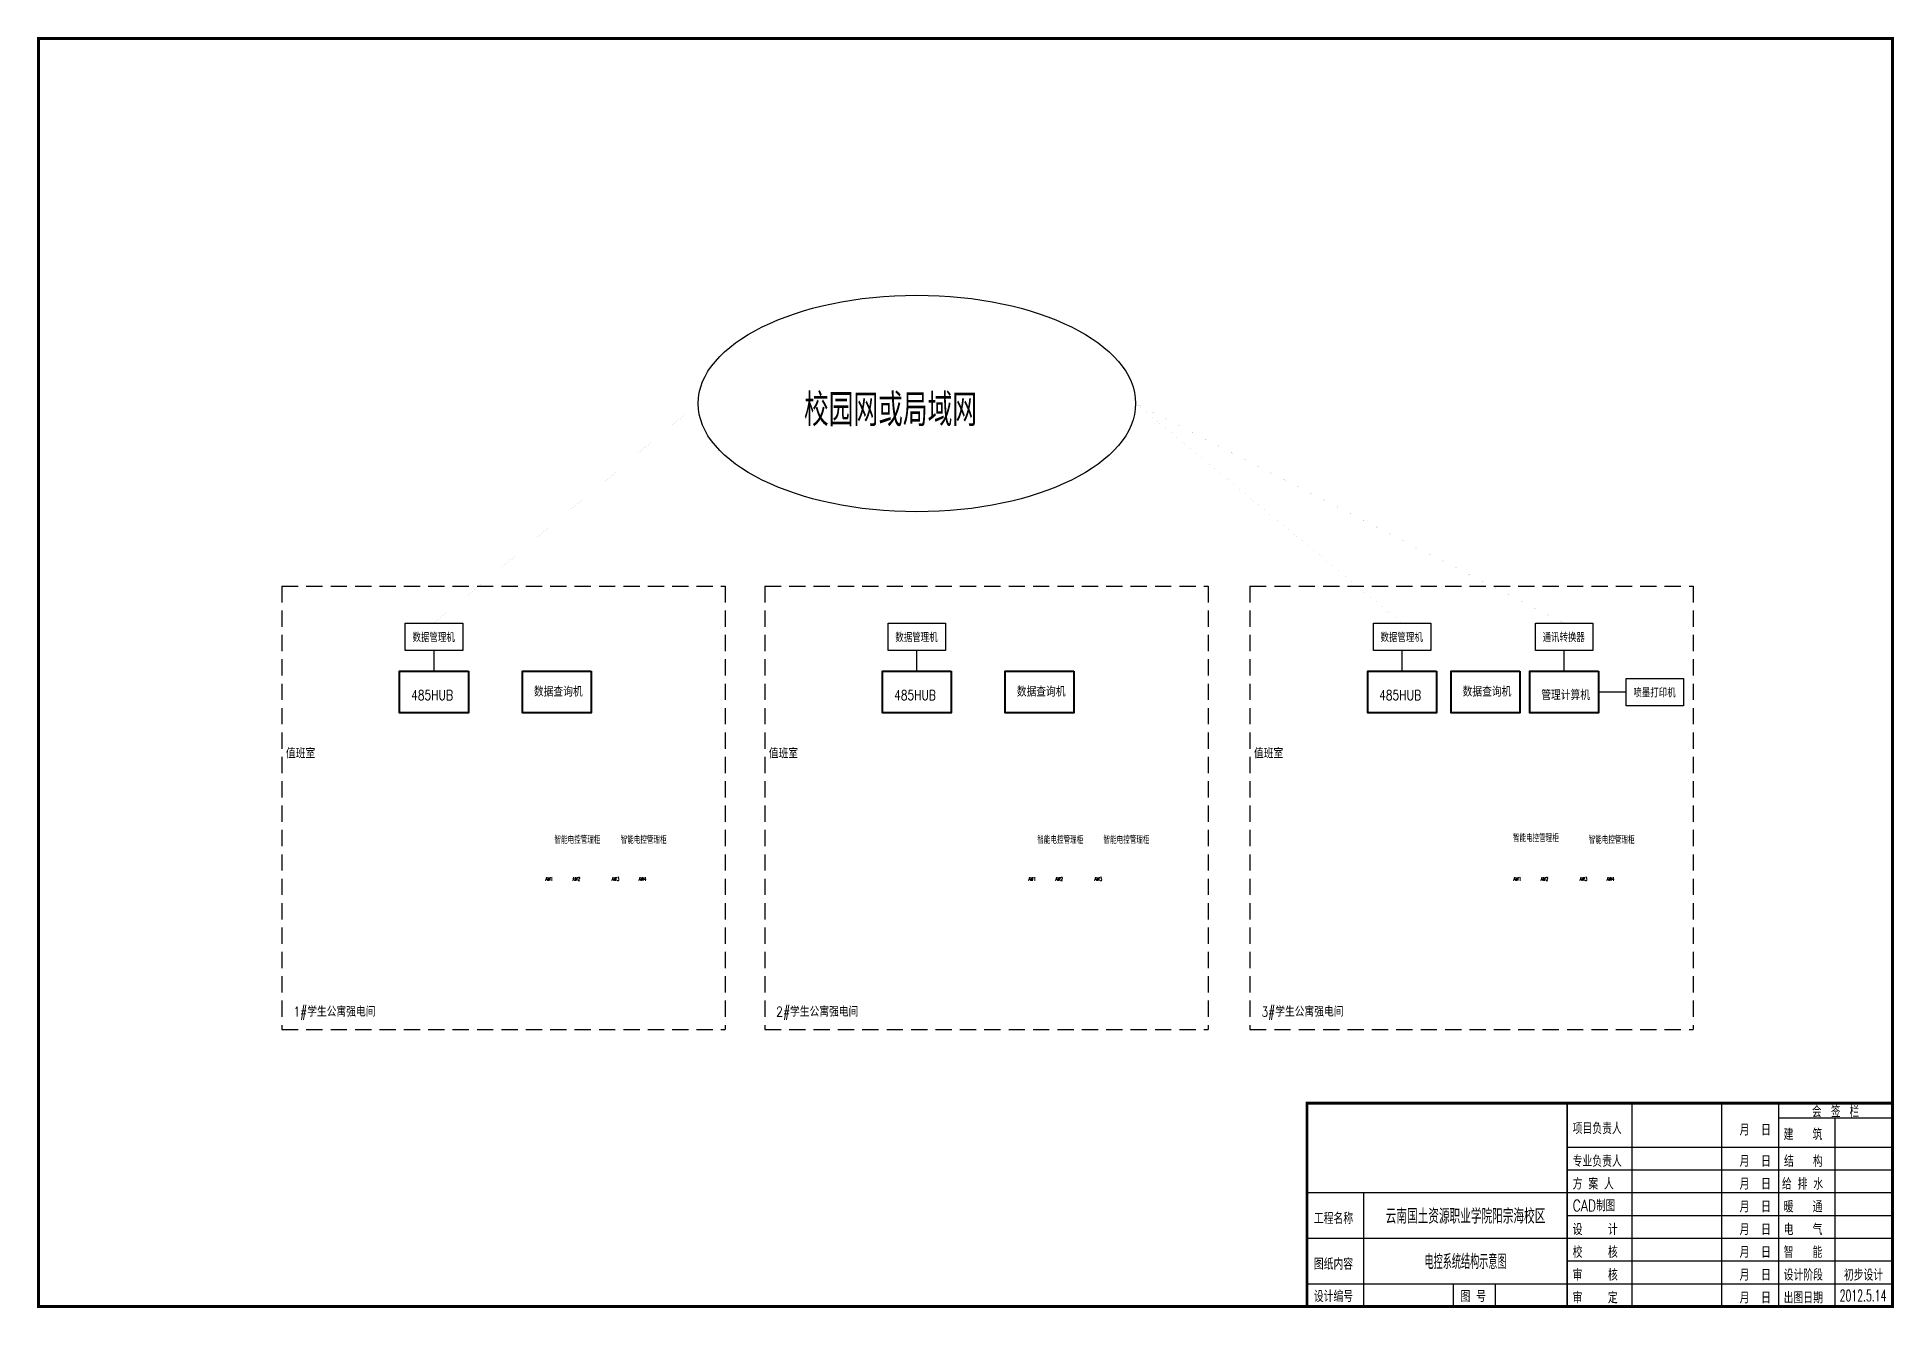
# Model space of a CAD drawing. Header units: millimetres. Extents: x -14098 to 347972, y -58509 to 133182.
# Drawn here: x 33718 to 147898, y -58509 to 19671 of the extents above; entities that cross this region are included whole.
import ezdxf
from ezdxf.enums import TextEntityAlignment as Align

# ---------------------------------------------------------------- set-up
doc = ezdxf.new("R2010")
doc.units = ezdxf.units.MM
doc.header["$LTSCALE"] = 1000
doc.linetypes.add('DASHED2', pattern=[0.375, 0.25, -0.125])
for name, color, linetype in [('6文字层', 3, 'Continuous'), ('RD', 1, 'Continuous'), ('图框', 7, 'Continuous')]:
    doc.layers.add(name, color=color, linetype=linetype)
doc.styles.add('HZDX', font='romans.shx', dxfattribs={"width": 0.8, "bigfont": 'hzdx.shx'})
doc.styles.add('PC_TEXTSTYLE', font='simplex.shx', dxfattribs={"width": 0.707, "bigfont": 'intecad.shx'})
doc.styles.add('Z', font='romans', dxfattribs={"width": 0.8, "bigfont": 'z'})
doc.styles.add('黑体', font='simhei.ttf', dxfattribs={"width": 0.8, "height": 300})

msp = doc.modelspace()

# ---------------------------------------------------------------- texts
at = {"layer": '6文字层', "style": 'Z', "width": 0.8}
for s, height, p in [('校园网或局域网', 2000, (80876, -4266)), ('数据管理机', 500, (56800, -17539)), ('数据管理机', 500, (86492, -17539)), ('数据管理机', 500, (116329, -17539)), ('通讯转换器', 500, (126295, -17539)), ('喷墨打印机', 500, (131877, -20939))]:
    msp.add_text(s, height=height, dxfattribs=at).set_placement(p)
at = {"layer": '6文字层', "color": 7, "style": 'Z', "width": 0.8}
for s, p in [('485HUB', (56721, -20511)), ('数据查询机', (64267, -20300)), ('485HUB', (86414, -20511)), ('数据查询机', (93960, -20300)), ('485HUB', (116250, -20511)), ('数据查询机', (121379, -20300)), ('管理计算机', (126216, -20511)), ('1#学生公寓强电间', (49481, -39985)), ('2#学生公寓强电间', (79174, -39985)), ('3#学生公寓强电间', (109010, -39985))]:
    msp.add_text(s, height=600, dxfattribs=at).set_placement(p, align=Align.TOP_LEFT)
for p in [(49017, -24694), (78709, -24694), (108546, -24694)]:
    msp.add_text('值班室', height=600, dxfattribs=at).set_placement(p)
at = {"layer": '6文字层', "color": 4, "style": 'PC_TEXTSTYLE', "width": 0.667}
for s, height, p in [('智能电控管理柜', 432, (65530, -29948)), ('智能电控管理柜', 432, (69600, -29948)), ('智能电控管理柜', 432, (95222, -29948)), ('智能电控管理柜', 432, (99293, -29948)), ('智能电控管理柜', 432, (124471, -29831)), ('智能电控管理柜', 432, (129129, -29948)), ('AW1', 216, (64979, -32231)), ('AW2', 216, (66644, -32231)), ('AW3', 216, (69050, -32231)), ('AW4', 216, (70715, -32231)), ('AW1', 216, (94672, -32231)), ('AW2', 216, (96337, -32231)), ('AW3', 216, (98742, -32231)), ('AW1', 216, (124508, -32231)), ('AW2', 216, (126174, -32231)), ('AW3', 216, (128579, -32231)), ('AW4', 216, (130244, -32231))]:
    msp.add_text(s, height=height, dxfattribs=at).set_placement(p)
at = {"layer": '图框', "style": 'HZDX'}
for s, width, p in [('会', 0.7, (142864, -46785)), ('签', 0.7, (144029, -46785)), ('栏', 0.7, (145172, -46785)), ('项目负责人', 0.75, (128146, -47819)), ('月  日', 0.75, (138410, -47908)), ('建   筑', 0.75, (141119, -48186)), ('专业负责人', 0.75, (128146, -49833)), ('结   构', 0.75, (141143, -49833)), ('月  日', 0.75, (138410, -49833)), ('方 案 人', 0.75, (128146, -51233)), ('月  日', 0.75, (138410, -51233)), ('给 排 水', 0.75, (141019, -51233)), ('CAD制图', 0.8, (128146, -52564)), ('月  日', 0.75, (138410, -52633)), ('暖   通', 0.75, (141124, -52633)), ('工程名称', 0.75, (112230, -53355)), ('设    计', 0.75, (128146, -54033)), ('月  日', 0.75, (138410, -54033)), ('电   气', 0.75, (141122, -54033)), ('校    核', 0.75, (128146, -55433)), ('月  日', 0.75, (138410, -55433)), ('智   能', 0.75, (141122, -55433)), ('图纸内容', 0.75, (112230, -56161)), ('审    核', 0.75, (128146, -56833)), ('月  日', 0.75, (138410, -56833)), ('设计阶段', 0.75, (141122, -56833)), ('设计编号', 0.75, (112230, -58148)), ('图 号', 0.75, (121250, -58148)), ('审    定', 0.75, (128146, -58233)), ('月  日', 0.75, (138410, -58233)), ('出图日期', 0.75, (141122, -58233))]:
    msp.add_text(s, height=700, dxfattribs=dict(at, width=width)).set_placement(p)
at = {"layer": '图框', "style": '黑体'}
for s, width, p in [('云南国土资源职业学院阳宗海校区', 0.6, (121558, -52819)), ('电控系统结构示意图', 0.5, (121558, -55619))]:
    msp.add_text(s, height=800, dxfattribs=dict(at, width=width)).set_placement(p, align=Align.MIDDLE)
at = {"layer": '图框', "style": 'HZDX'}
for s, width, p in [('初步设计', 0.75, (146033, -56833)), ('2012.5.14', 0.6, (146004, -58101))]:
    msp.add_text(s, height=700, dxfattribs=dict(at, width=width)).set_placement(p, align=Align.CENTER)

# ---------------------------------------------------------------- linework, layer by layer
for points in [[(56360, -16384), (59889, -16384), (59889, -18065), (56360, -18065)], [(86052, -16384), (89582, -16384), (89582, -18065), (86052, -18065)], [(115889, -16384), (119419, -16384), (119419, -18065), (115889, -18065)], [(125855, -16384), (129384, -16384), (129384, -18065), (125855, -18065)], [(131437, -19784), (134967, -19784), (134967, -21465), (131437, -21465)]]:
    msp.add_lwpolyline(points, close=True)
at = {"lineweight": 40}
for points in [[(60238, -19327), (60238, -21898), (56011, -21898), (56011, -19327)], [(67784, -19327), (67784, -21898), (63557, -21898), (63557, -19327)], [(89930, -19327), (89930, -21898), (85704, -21898), (85704, -19327)], [(97476, -19327), (97476, -21898), (93250, -21898), (93250, -19327)], [(119767, -19327), (119767, -21898), (115540, -21898), (115540, -19327)], [(124896, -19327), (124896, -21898), (120669, -21898), (120669, -19327)], [(129733, -19327), (129733, -21898), (125506, -21898), (125506, -19327)]]:
    msp.add_lwpolyline(points, close=True, dxfattribs=at)
at = {"color": 3}
msp.add_ellipse((87817, -2868), major_axis=(13449, 0), ratio=0.4952421, start_param=-3.141592653589793, end_param=3.141592653589793, dxfattribs=at)
at = {"layer": 'RD', "color": 0, "linetype": 'DASHED2', "ltscale": 4}
for p, q in [((48771, -14106), (76037, -14106)), ((48771, -14106), (48771, -41372)), ((76037, -14106), (76037, -41372)), ((78463, -14106), (105729, -14106)), ((78463, -14106), (78463, -41372)), ((105729, -14106), (105729, -41372)), ((108300, -14106), (135566, -14106)), ((108300, -14106), (108300, -41372)), ((135566, -14106), (135566, -41372)), ((48771, -41372), (76037, -41372)), ((78463, -41372), (105729, -41372)), ((108300, -41372), (135566, -41372))]:
    msp.add_line(p, q, dxfattribs=at)
at = {"layer": 'RD'}
for p, q in [((58124, -19327), (58124, -18065)), ((87817, -19327), (87817, -18065)), ((117654, -19327), (117654, -18065)), ((127620, -19327), (127620, -18065)), ((129733, -20613), (131437, -20613))]:
    msp.add_line(p, q, dxfattribs=at)
for points, const_width in [([(58124, -16384), (74368, -2868)], 1), ([(117654, -16384), (101266, -2868)], 1), ([(127620, -16384), (101266, -2868)], 1), ([(87817, -16384), (87817, -9529)], 1), ([(60238, -20613), (63557, -20613)], 1), ([(89930, -20613), (93250, -20613)], 1), ([(119767, -20613), (120669, -20613)], 1), ([(70188, -35305), (70188, -36936), (57659, -36936), (57659, -21898)], 1), ([(58875, -21898), (58875, -32617), (64386, -32617)], 1), ([(99880, -35305), (99880, -36936), (87352, -36936), (87352, -21898)], 1), ([(88567, -21898), (88567, -32617), (94078, -32617)], 1), ([(129717, -35305), (129717, -36936), (117188, -36936), (117188, -21898)], 1), ([(118404, -21898), (118404, -32617), (123915, -32617)], 1), ([(64386, -30066), (64386, -35305), (67848, -35305), (67848, -30066), (64386, -30066)], 0.324), ([(68456, -30066), (68456, -35305), (71919, -35305), (71919, -30066), (68456, -30066)], 0.324), ([(94078, -30066), (94078, -35305), (97541, -35305), (97541, -30066), (94078, -30066)], 0.324), ([(98149, -30066), (98149, -35305), (101611, -35305), (101611, -30066), (98149, -30066)], 0.324), ([(123915, -30066), (123915, -35305), (127377, -35305), (127377, -30066), (123915, -30066)], 0.324), ([(127986, -30066), (127986, -35305), (131448, -35305), (131448, -30066), (127986, -30066)], 0.324), ([(64558, -31841), (64558, -34889), (65910, -34889), (65910, -31841), (64558, -31841)], 0.324), ([(66223, -31841), (66223, -34889), (67575, -34889), (67575, -31841), (66223, -31841)], 0.324), ([(68629, -31841), (68629, -34889), (69981, -34889), (69981, -31841), (68629, -31841)], 0.324), ([(70294, -31841), (70294, -34889), (71646, -34889), (71646, -31841), (70294, -31841)], 0.324), ([(94251, -31841), (94251, -34889), (95603, -34889), (95603, -31841), (94251, -31841)], 0.324), ([(95916, -31841), (95916, -34889), (97268, -34889), (97268, -31841), (95916, -31841)], 0.324), ([(98321, -31841), (98321, -34889), (99673, -34889), (99673, -31841), (98321, -31841)], 0.324), ([(124087, -31841), (124087, -34889), (125439, -34889), (125439, -31841), (124087, -31841)], 0.324), ([(125752, -31841), (125752, -34889), (127104, -34889), (127104, -31841), (125752, -31841)], 0.324), ([(128158, -31841), (128158, -34889), (129510, -34889), (129510, -31841), (128158, -31841)], 0.324), ([(129823, -31841), (129823, -34889), (131175, -34889), (131175, -31841), (129823, -31841)], 0.324)]:
    msp.add_lwpolyline(points, dxfattribs=dict(at, const_width=const_width))
at = {"layer": 'RD', "color": 0, "linetype": 'DASHED2', "ltscale": 4, "const_width": 1}
for points in [[(48771, -25308), (76037, -25308)], [(78463, -25308), (105729, -25308)], [(108300, -25308), (135566, -25308)]]:
    msp.add_lwpolyline(points, dxfattribs=at)
at = {"layer": '图框'}
for p, q in [((131808, -58419), (131808, -45919)), ((137308, -45919), (137308, -58419)), ((140808, -45919), (140808, -58419)), ((147808, -45919), (147808, -58419)), ((147808, -45919), (147808, -58419)), ((140808, -46819), (147808, -46819)), ((144258, -46819), (144258, -58419)), ((127808, -48619), (147808, -48619)), ((127808, -50019), (147808, -50019)), ((111808, -51419), (147808, -51419)), ((115308, -58419), (115308, -51419)), ((127808, -52819), (147808, -52819)), ((111808, -54219), (127808, -54219)), ((111808, -54219), (127808, -54219)), ((127808, -54219), (147808, -54219)), ((127808, -55619), (147808, -55619)), ((111808, -57019), (147808, -57019)), ((120808, -58419), (120808, -57019)), ((123408, -58419), (123408, -57019))]:
    msp.add_line(p, q, dxfattribs=at)
at = {"layer": '图框', "color": 7, "const_width": 180}
msp.add_lwpolyline([(33808, -58419), (147808, -58419), (147808, 19581), (33808, 19581)], close=True, dxfattribs=at)
msp.add_lwpolyline([(33808, -58419), (147808, -58419), (147808, 19581), (33808, 19581)], close=True, dxfattribs=at)
at = {"layer": '图框'}
for points, const_width in [([(111808, -58419), (111808, -45919), (147808, -45919)], 180), ([(111808, -58419), (111808, -45919), (147808, -45919)], 180), ([(127808, -58419), (127808, -45919)], 100), ([(127808, -58419), (127808, -45919)], 100)]:
    msp.add_lwpolyline(points, dxfattribs=dict(at, const_width=const_width))

msp.set_redraw_order([(e.dxf.handle, doc.entitydb.next_handle()) for e in msp.query("TEXT MTEXT ATTDEF DIMENSION ARC_DIMENSION")])  # texts and dimensions are drawn at this point

doc.saveas('drawing.dxf')
